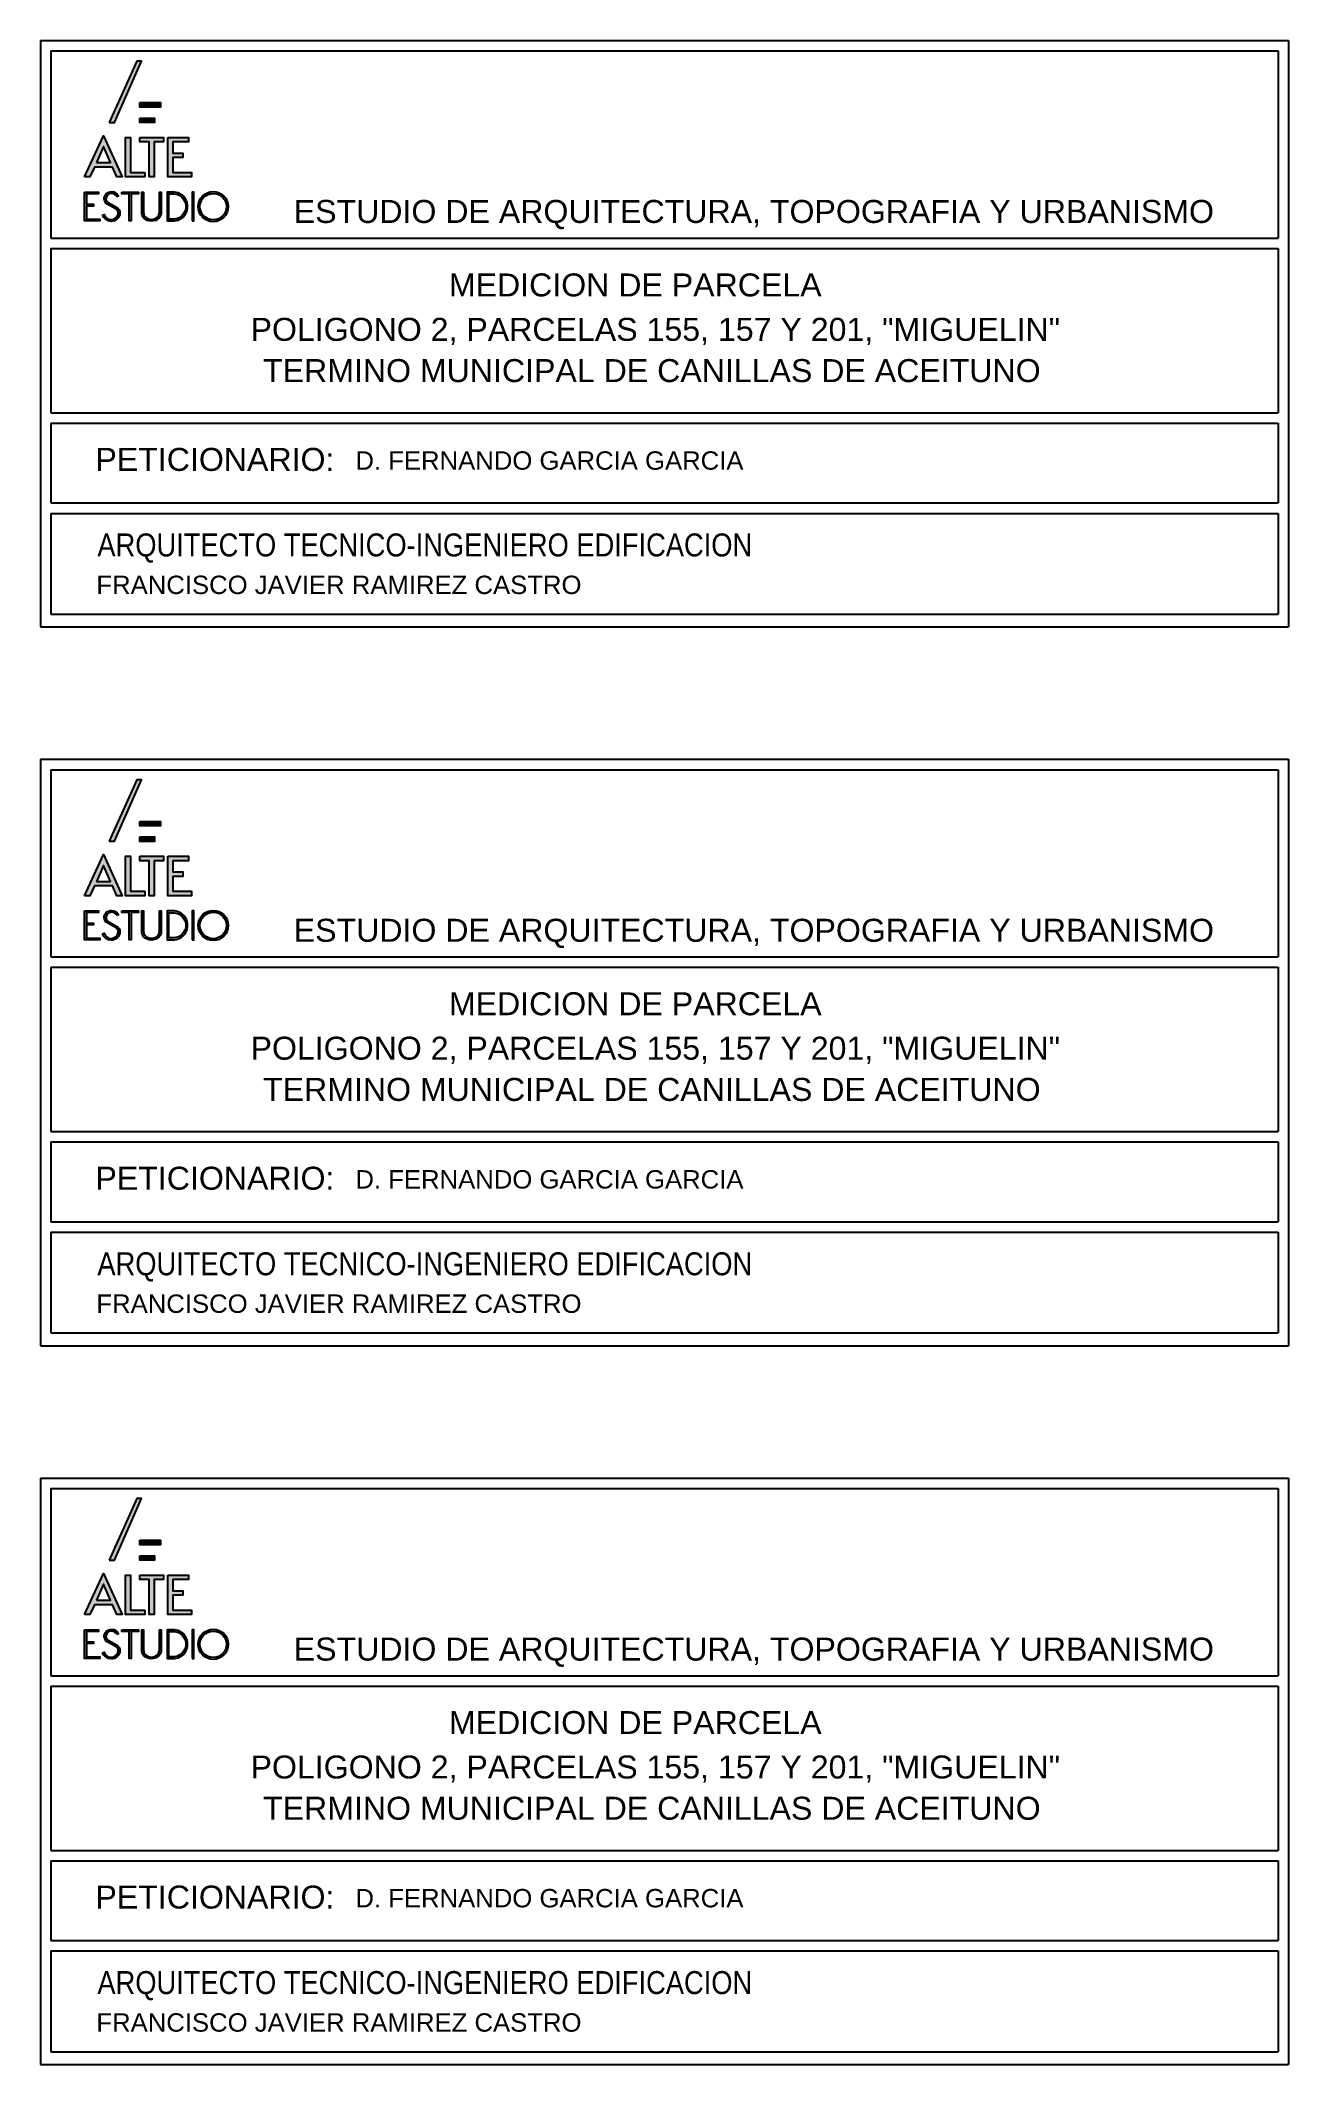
# Model space of a CAD drawing. Extents: x 298755.6 to 298850.3, y 4090019.2 to 4090069.9.
# Drawn here: x 298836.16 to 298850.28, y 4090019.21 to 4090042.12 of the extents above; entities that cross this region are included whole.
import ezdxf

# ---------------------------------------------------------------- set-up
doc = ezdxf.new("R2010")
doc.units = 0
doc.header["$MEASUREMENT"] = 0
doc.layers.add('0-AUX', color=7, linetype='Continuous')
doc.layers.add('MARCO', color=7, linetype='Continuous')
doc.styles.add('GODO0', font='arial.ttf', dxfattribs={"width": 0.85})

msp = doc.modelspace()

# ---------------------------------------------------------------- texts
at = {"layer": '0-AUX', "color": 0, "lineweight": -3, "style": 'GODO0'}
for s, height, p in [('ESTUDIO DE ARQUITECTURA, TOPOGRAFIA Y URBANISMO', 0.2600568374459786, (298839.0261307362, 4090040.052056037)), ('MEDICION DE PARCELA', 0.2600568374459786, (298840.7817122832, 4090039.22033956)), ('POLIGONO 2, PARCELAS 155, 157 Y 201, "MIGUELIN"', 0.2600568374459786, (298838.5372757035, 4090038.71738102)), ('TERMINO MUNICIPAL DE CANILLAS DE ACEITUNO', 0.2600568374459786, (298838.6785091822, 4090038.250582753)), ('PETICIONARIO:', 0.2600568374459786, (298836.7819398382, 4090037.24531074)), ('D. FERNANDO GARCIA GARCIA', 0.2080454699567829, (298839.7239813989, 4090037.258646567)), ('FRANCISCO JAVIER RAMIREZ CASTRO', 0.2080454699567829, (298836.7927120873, 4090035.851484954)), ('ESTUDIO DE ARQUITECTURA, TOPOGRAFIA Y URBANISMO', 0.2600568374459786, (298839.0261307362, 4090031.915432595)), ('MEDICION DE PARCELA', 0.2600568374459786, (298840.7817122832, 4090031.083716117)), ('POLIGONO 2, PARCELAS 155, 157 Y 201, "MIGUELIN"', 0.2600568374459786, (298838.5372757035, 4090030.580757577)), ('TERMINO MUNICIPAL DE CANILLAS DE ACEITUNO', 0.2600568374459786, (298838.6785091822, 4090030.11395931)), ('PETICIONARIO:', 0.2600568374459786, (298836.7819398382, 4090029.108687297)), ('D. FERNANDO GARCIA GARCIA', 0.2080454699567829, (298839.7239813989, 4090029.122023124)), ('FRANCISCO JAVIER RAMIREZ CASTRO', 0.2080454699567829, (298836.7927120873, 4090027.714861511)), ('ESTUDIO DE ARQUITECTURA, TOPOGRAFIA Y URBANISMO', 0.2600568374459786, (298839.0261307362, 4090023.778809152)), ('MEDICION DE PARCELA', 0.2600568374459786, (298840.7817122832, 4090022.947092673)), ('POLIGONO 2, PARCELAS 155, 157 Y 201, "MIGUELIN"', 0.2600568374459786, (298838.5372757035, 4090022.444134134)), ('TERMINO MUNICIPAL DE CANILLAS DE ACEITUNO', 0.2600568374459786, (298838.6785091822, 4090021.977335867)), ('PETICIONARIO:', 0.2600568374459786, (298836.7819398382, 4090020.972063854)), ('D. FERNANDO GARCIA GARCIA', 0.2080454699567829, (298839.7239813989, 4090020.985399682)), ('FRANCISCO JAVIER RAMIREZ CASTRO', 0.2080454699567829, (298836.7927120873, 4090019.578238068))]:
    msp.add_text(s, height=height, dxfattribs=at).set_placement(p)
at = {"layer": '0-AUX', "color": 0, "lineweight": -3, "char_height": 0.2600568374459786, "width": 7.438265140472, "attachment_point": 1, "style": 'GODO0'}
for insert in [(298836.803932868, 4090036.537088476), (298836.803932868, 4090028.400465032), (298836.803932868, 4090020.263841589)]:
    msp.add_mtext('ARQUITECTO TECNICO-INGENIERO EDIFICACION', dxfattribs=dict(at, insert=insert))

# ---------------------------------------------------------------- blocks, each defined once
blk = doc.blocks.new('LOGO')
h = blk.add_hatch(color=256)
h.dxf.hatch_style = 1
h.paths.add_polyline_path([(-45.03942999999999, -6.6722767663092), (-44.94088999999999, -6.6722767663092), (-44.42777999999999, -5.5160467663092), (-44.51603, -5.5160467663092)])
h = blk.add_hatch(color=256)
h.dxf.hatch_style = 1
h.paths.add_polyline_path([(-44.46146, -6.2985467663092), (-44.0741, -6.2985467663092), (-44.0741, -6.3832267663092), (-44.46146, -6.3832267663092)])
h = blk.add_hatch(color=256)
h.dxf.hatch_style = 1
h.paths.add_polyline_path([(-44.46146, -6.5911667663092), (-44.18864, -6.5911667663092), (-44.18864, -6.6750867663092), (-44.46146, -6.6750867663092)])
h = blk.add_hatch(color=256)
h.dxf.hatch_style = 1
h.paths.add_polyline_path([(-45.27989, -7.4277767663092), (-45.01599, -7.4277767663092), (-45.14793, -7.1274367663092)], flags=16)
h.paths.add_polyline_path([(-45.50243, -7.6985667663092), (-45.14793, -6.9245967663092), (-44.79345, -7.6985667663092), (-44.89291, -7.6985667663092), (-44.97757, -7.5124567663092), (-45.3183, -7.5124567663092), (-45.40297999999999, -7.6985667663092)])
h = blk.add_hatch(color=256)
h.dxf.hatch_style = 1
h.paths.add_polyline_path([(-44.36935, -7.6138867663092), (-44.36935, -7.6985667663092), (-44.73141, -7.6985667663092), (-44.73141, -6.9561167663092), (-44.63885, -6.9561167663092), (-44.63885, -7.6138867663092)])
h = blk.add_hatch(color=256)
h.dxf.hatch_style = 1
h.paths.add_polyline_path([(-44.46146, -6.9561067663092), (-44.01637, -6.9561067663092), (-44.01637, -7.0407867663092), (-44.19264, -7.0407867663092), (-44.19264, -7.6985667663092), (-44.28520999999999, -7.6985667663092), (-44.28520999999999, -7.0407867663092), (-44.46146, -7.0407867663092)])
h = blk.add_hatch(color=256)
h.dxf.hatch_style = 1
h.paths.add_polyline_path([(-43.93281, -6.9561067663092), (-43.54569, -6.9561067663092), (-43.54566, -7.0407867663092), (-43.84024, -7.0407867663092), (-43.84024, -7.248556766309199), (-43.65205999999999, -7.248556766309199), (-43.65205999999999, -7.3332467663092), (-43.84024, -7.3332467663092), (-43.84024, -7.6138867663092), (-43.48816999999999, -7.6138867663092), (-43.48816999999999, -7.6985667663092), (-43.93281, -7.6985667663092)])
h = blk.add_hatch(color=256)
h.dxf.hatch_style = 1
h.paths.add_polyline_path([(-45.50184999999999, -7.984256766309201), (-45.24289, -7.984256766309201), (-45.24289, -8.0166167663092), (-45.46732, -8.0166167663092), (-45.46732, -8.213706766309201), (-45.33384999999999, -8.213706766309201), (-45.33384999999999, -8.246086766309201), (-45.46732, -8.246086766309201), (-45.46732, -8.494256766309201), (-45.21313, -8.494256766309201), (-45.21313, -8.526626766309201), (-45.50184999999999, -8.526626766309201)])
h = blk.add_hatch(color=256)
h.dxf.hatch_style = 1
edge = h.paths.add_edge_path()
edge.add_arc((-44.9987190465409, -8.140416182268241), 0.1310042314869914, 30.73873251043494, 88.8787253703944)
edge.add_arc((-44.99826653560645, -8.110616773107552), 0.1012017578360898, 88.80472281484982, 181.7819542800482)
edge.add_arc((-45.01924807462458, -8.113576878153744), 0.080171495799511, 180.1335427015945, 239.59601587237)
edge.add_line((-45.0598223666768, -8.182723067948936), (-44.88929829907349, -8.275502855276441))
edge.add_arc((-44.95552978771844, -8.374851735759218), 0.1194018849989715, 0.6964393290278963, 56.310371003948774, ccw=False)
edge.add_arc((-45.00010269588006, -8.370923891920633), 0.1639846741871093, 268.6920987815534, 359.1346743309295, ccw=False)
edge.add_arc((-45.00326526777008, -8.365551993539206), 0.1693148446624335, 197.7883982949809, 269.80358974051876, ccw=False)
edge.add_line((-45.16448538521965, -8.4172781025424), (-45.13427, -8.4036067663092))
edge.add_arc((-45.00294472718135, -8.364386479117144), 0.1370567700200117, 196.6282530137535, 269.8200683264967)
edge.add_arc((-45.00010269588006, -8.370923891920633), 0.1305596992855055, 268.5637463085686, 358.9297183866593)
edge.add_arc((-44.95552978771845, -8.374851735759217), 0.085976910097369, 0.9924248472192861, 55.39325003216027)
edge.add_line((-44.9067, -8.3040867663092), (-45.07663583746004, -8.21160800938291))
edge.add_arc((-45.01925983930735, -8.113580080740709), 0.1135846818805105, 180.4372051439147, 239.6594519086819, ccw=False)
edge.add_arc((-44.99987846471591, -8.10997825639622), 0.1330378166816649, 87.46856858738488, 181.924842357073, ccw=False)
edge.add_arc((-44.99368602961721, -8.129465957914112), 0.1523960208913216, 29.974761223765597, 90.11899166664449, ccw=False)
edge.add_line((-44.86167365169121, -8.053326091498224), (-44.88611999999999, -8.073456766309201))
h = blk.add_hatch(color=256)
h.dxf.hatch_style = 1
h.paths.add_polyline_path([(-44.7998, -7.9842467663092), (-44.48472999999999, -7.9842467663092), (-44.48472999999999, -8.0166067663092), (-44.625, -8.0166067663092), (-44.625, -8.526626766309201), (-44.65952999999999, -8.526626766309201), (-44.65952999999999, -8.0166067663092), (-44.7998, -8.0166067663092)])
h = blk.add_hatch(color=256)
h.dxf.hatch_style = 1
h.paths.add_polyline_path([(-44.42717435245595, -8.322325788630963), (-44.42718, -8.37572338715967, 0.148477301721542), (-44.39049160413704, -8.470508395636234, 0.4174219215625045), (-44.09558514128206, -8.47054609578689, 0.1483610959978238), (-44.0588887709798, -8.37572338715967), (-44.05889, -8.3223367663092), (-44.05889, -7.9842467663092), (-44.09342, -7.9842467663092), (-44.09342, -8.3122667663092), (-44.09341880230626, -8.374363014758973, -0.142530496232561), (-44.1215668868944, -8.447694238616702, -0.4105644335822478), (-44.36451069057969, -8.44765658929797, -0.1426582317208028), (-44.39264985638319, -8.37436731456296), (-44.39265, -8.312299472151558), (-44.39265, -7.9842467663092), (-44.42718, -7.9842467663092)])
h = blk.add_hatch(color=256)
h.dxf.hatch_style = 1
edge = h.paths.add_edge_path(flags=16)
edge.add_line((-43.84955999999999, -8.492096766309201), (-43.91284999999999, -8.492096766309201))
edge.add_line((-43.91284999999999, -8.492096766309201), (-43.91284999999999, -8.018779203680056))
edge.add_line((-43.91284999999999, -8.018779203680056), (-43.84954467548603, -8.0187836720585))
edge.add_arc((-43.83355706030292, -8.255440737064838), 0.2371964802788125, -93.86851408347502, 93.86480393903418, ccw=False)
edge = h.paths.add_edge_path()
edge.add_spline(control_points=[(-43.84956654562115, -8.526620201780707), (-43.84956963030012, -8.526620018904962), (-43.84955690990487, -8.526626766309201), (-43.84955999999999, -8.526626766309201)], knot_values=[0, 0, 0, 0, 9.2702853583e-06, 9.2702853583e-06, 9.2702853583e-06, 9.2702853583e-06], degree=3, periodic=0)
edge.add_line((-43.84955999999999, -8.526626766309201), (-43.94738, -8.526626766309201))
edge.add_line((-43.94738, -8.526626766309201), (-43.94738, -7.9842467663092))
edge.add_line((-43.94738, -7.9842467663092), (-43.8495422382012, -7.984253672144516))
edge.add_arc((-43.83348943966371, -8.255437656950885), 0.271658693872193, -93.39281936408702, 93.3876836763302, ccw=False)
h = blk.add_hatch(color=256)
h.dxf.hatch_style = 1
h.paths.add_polyline_path([(-43.47838, -8.526626766309201), (-43.44384999999999, -8.526626766309201), (-43.44384999999999, -7.984256766309201), (-43.47838, -7.984256766309201)])
h = blk.add_hatch(color=256)
h.dxf.hatch_style = 1
h.paths.add_polyline_path([(-42.79718592993417, -8.258276766309201, 1), (-43.36395407006582, -8.258276766309201, 1)])
h.paths.add_polyline_path([(-42.83172, -8.258276766309201, 1), (-43.32942, -8.258276766309201, 1)], flags=16)
for points in [[(-45.03942999999999, -6.6722767663092), (-44.94088999999999, -6.6722767663092), (-44.42777999999999, -5.5160467663092), (-44.51603, -5.5160467663092), (-45.03942999999999, -6.6722767663092)], [(-44.46146, -6.2985467663092), (-44.0741, -6.2985467663092), (-44.0741, -6.3832267663092), (-44.46146, -6.3832267663092), (-44.46146, -6.2985467663092)], [(-44.46146, -6.5911667663092), (-44.18864, -6.5911667663092), (-44.18864, -6.6750867663092), (-44.46146, -6.6750867663092), (-44.46146, -6.5911667663092)], [(-45.50243, -7.6985667663092), (-45.14793, -6.9245967663092), (-44.79345, -7.6985667663092), (-44.89291, -7.6985667663092), (-44.97757, -7.5124567663092), (-45.3183, -7.5124567663092), (-45.40297999999999, -7.6985667663092), (-45.50243, -7.6985667663092)], [(-45.27989, -7.4277767663092), (-45.01599, -7.4277767663092), (-45.14793, -7.1274367663092), (-45.27989, -7.4277767663092)], [(-44.36935, -7.6138867663092), (-44.36935, -7.6985667663092), (-44.73141, -7.6985667663092), (-44.73141, -6.9561167663092), (-44.63885, -6.9561167663092), (-44.63885, -7.6138867663092), (-44.36935, -7.6138867663092)], [(-44.46146, -6.9561067663092), (-44.01637, -6.9561067663092), (-44.01637, -7.0407867663092), (-44.19264, -7.0407867663092), (-44.19264, -7.6985667663092), (-44.28520999999999, -7.6985667663092), (-44.28520999999999, -7.0407867663092), (-44.46146, -7.0407867663092), (-44.46146, -6.9561067663092)], [(-43.93281, -6.9561067663092), (-43.54569, -6.9561067663092), (-43.54566, -7.0407867663092), (-43.84024, -7.0407867663092), (-43.84024, -7.248556766309199), (-43.65205999999999, -7.248556766309199), (-43.65205999999999, -7.3332467663092), (-43.84024, -7.3332467663092), (-43.84024, -7.6138867663092), (-43.48816999999999, -7.6138867663092), (-43.48816999999999, -7.6985667663092), (-43.93281, -7.6985667663092), (-43.93281, -6.9561067663092)], [(-45.50184999999999, -7.984256766309201), (-45.24289, -7.984256766309201), (-45.24289, -8.0166167663092), (-45.46732, -8.0166167663092), (-45.46732, -8.213706766309201), (-45.33384999999999, -8.213706766309201), (-45.33384999999999, -8.246086766309201), (-45.46732, -8.246086766309201), (-45.46732, -8.494256766309201), (-45.21313, -8.494256766309201), (-45.21313, -8.526626766309201), (-45.50184999999999, -8.526626766309201), (-45.50184999999999, -7.984256766309201)], [(-44.7998, -7.9842467663092), (-44.48472999999999, -7.9842467663092), (-44.48472999999999, -8.0166067663092), (-44.625, -8.0166067663092), (-44.625, -8.526626766309201), (-44.65952999999999, -8.526626766309201), (-44.65952999999999, -8.0166067663092), (-44.7998, -8.0166067663092), (-44.7998, -7.9842467663092)]]:
    blk.add_lwpolyline(points)
for points in [[(-44.88611999999999, -8.073456766309201, 0.2592693759355425), (-44.99615546600479, -8.00943703613294, 0.4295162266166317), (-45.09941935266072, -8.113763738486867, 0.2654369710036315), (-45.0598223666768, -8.182723067948936), (-44.88929829907349, -8.275502855276441, -0.2475394929181086), (-44.83613672329965, -8.373400422561218, -0.4164778008578453), (-45.00384567888806, -8.534865843374352, -0.3249929809103076), (-45.16448538521965, -8.4172781025424), (-45.13427, -8.4036067663092, 0.3306787620724106), (-45.00337513957245, -8.501442573303038, 0.4160856335645157), (-44.86956577468858, -8.373362597185775, 0.2419292722470643), (-44.9067, -8.3040867663092), (-45.07663583746004, -8.21160800938291, -0.2643152454772435), (-45.13284121434984, -8.114446799470901, -0.4371816964471675), (-44.99400252489198, -7.977070265671026, -0.2686238137392021), (-44.86167365169121, -8.053326091498224)], [(-43.84955999999999, -8.492096766309201), (-43.91284999999999, -8.492096766309201), (-43.91284999999999, -8.018779203680056), (-43.84954467548603, -8.0187836720585, -1.069870074038036)]]:
    blk.add_lwpolyline(points, format="xyb", close=True)
for points in [[(-44.09342, -8.3122667663092), (-44.09342, -7.9842467663092), (-44.05889, -7.9842467663092), (-44.05889, -8.3223367663092), (-44.0588887709798, -8.37572338715967, -0.1483610959978235), (-44.09558514128206, -8.47054609578689, -0.4174219215625038), (-44.39049160413704, -8.470508395636234, -0.1484773017215432), (-44.42718, -8.37572338715967), (-44.42717435245595, -8.322325788630963), (-44.42718, -7.9842467663092), (-44.39265, -7.9842467663092), (-44.39265, -8.312299472151558), (-44.39264985638319, -8.37436731456296, 0.1426582317208024), (-44.36451069057969, -8.44765658929797, 0.4105644335822481), (-44.1215668868944, -8.447694238616702, 0.1425304962325616), (-44.09341880230626, -8.374363014758973), (-44.09341943691237, -8.31230420167536)], [(-43.84956654562115, -8.526620201780707, 1.060993369335779), (-43.8495422382012, -7.984253672144516), (-43.94738, -7.9842467663092), (-43.94738, -8.526626766309201), (-43.84955999999999, -8.526626766309201)]]:
    blk.add_lwpolyline(points, format="xyb")
blk.add_lwpolyline([(-43.47838, -8.526626766309201), (-43.44384999999999, -8.526626766309201), (-43.44384999999999, -7.984256766309201), (-43.47838, -7.984256766309201)], close=True)
for radius in [0.2833840700658249, 0.2488500000000002]:
    blk.add_circle((-43.08057, -8.258276766309201), radius)
blk.add_open_spline([(-43.84956654562115, -8.526620201780707), (-43.84956963030012, -8.526620018904962), (-43.84955690990487, -8.526626766309201), (-43.84955999999999, -8.526626766309201)], degree=3)

# ---------------------------------------------------------------- linework, layer by layer
for p, q in [((298836.1600618783, 4090042.11734683), (298850.2838327452, 4090042.11734683)), ((298836.1600618783, 4090042.11734683), (298836.1600618783, 4090035.479722414)), ((298850.2838327452, 4090042.11734683), (298850.2838327452, 4090035.479722414)), ((298836.1600618783, 4090035.479722414), (298850.2838327452, 4090035.479722414)), ((298836.1600618783, 4090033.980723386), (298850.2838327452, 4090033.980723386)), ((298836.1600618783, 4090033.980723386), (298836.1600618783, 4090027.343098971)), ((298850.2838327452, 4090033.980723386), (298850.2838327452, 4090027.343098971)), ((298836.1600618783, 4090027.343098971), (298850.2838327452, 4090027.343098971)), ((298836.1600618783, 4090025.844099943), (298850.2838327452, 4090025.844099943)), ((298836.1600618783, 4090025.844099943), (298836.1600618783, 4090019.206475528)), ((298850.2838327452, 4090025.844099943), (298850.2838327452, 4090019.206475528)), ((298836.1600618783, 4090019.206475528), (298850.2838327452, 4090019.206475528))]:
    msp.add_line(p, q)
at = {"color": 5}
for p, q in [((298836.2777599689, 4090041.99964874), (298850.1661346548, 4090041.99964874)), ((298836.2777599689, 4090041.99964874), (298836.2777599689, 4090039.881083109)), ((298850.1661346548, 4090041.99964874), (298850.1661346548, 4090039.881083109)), ((298836.2777599689, 4090039.881083109), (298850.1661346548, 4090039.881083109)), ((298836.2777599689, 4090039.763385018), (298850.1661346548, 4090039.763385018)), ((298836.2777599689, 4090039.763385018), (298836.2777599689, 4090037.903845711)), ((298850.1661346548, 4090039.763385018), (298850.1661346548, 4090037.903845711)), ((298836.2777599689, 4090037.903845711), (298850.1661346548, 4090037.903845711)), ((298836.2777599689, 4090037.786147621), (298850.1661346548, 4090037.786147621)), ((298836.2777599689, 4090037.786147621), (298836.2777599689, 4090036.882634333)), ((298850.1661346548, 4090037.786147621), (298850.1661346548, 4090036.882634333)), ((298836.2777599689, 4090036.882634333), (298850.1661346548, 4090036.882634333)), ((298836.2777599689, 4090036.764936242), (298850.1661346548, 4090036.764936242)), ((298836.2777599689, 4090036.764936242), (298836.2777599689, 4090035.624906778)), ((298850.1661346548, 4090036.764936242), (298850.1661346548, 4090035.624906778)), ((298836.2777599689, 4090035.624906778), (298850.1661346548, 4090035.624906778)), ((298836.2777599689, 4090033.863025296), (298850.1661346548, 4090033.863025296)), ((298836.2777599689, 4090033.863025296), (298836.2777599689, 4090031.744459666)), ((298850.1661346548, 4090033.863025296), (298850.1661346548, 4090031.744459666)), ((298836.2777599689, 4090031.744459666), (298850.1661346548, 4090031.744459666)), ((298836.2777599689, 4090031.626761575), (298850.1661346548, 4090031.626761575)), ((298836.2777599689, 4090031.626761575), (298836.2777599689, 4090029.767222269)), ((298850.1661346548, 4090031.626761575), (298850.1661346548, 4090029.767222269)), ((298836.2777599689, 4090029.767222269), (298850.1661346548, 4090029.767222269)), ((298836.2777599689, 4090029.649524179), (298850.1661346548, 4090029.649524179)), ((298836.2777599689, 4090029.649524179), (298836.2777599689, 4090028.746010889)), ((298850.1661346548, 4090029.649524179), (298850.1661346548, 4090028.746010889)), ((298836.2777599689, 4090028.746010889), (298850.1661346548, 4090028.746010889)), ((298836.2777599689, 4090028.628312799), (298850.1661346548, 4090028.628312799)), ((298836.2777599689, 4090028.628312799), (298836.2777599689, 4090027.488283334)), ((298850.1661346548, 4090028.628312799), (298850.1661346548, 4090027.488283334)), ((298836.2777599689, 4090027.488283334), (298850.1661346548, 4090027.488283334)), ((298836.2777599689, 4090025.726401853), (298850.1661346548, 4090025.726401853)), ((298836.2777599689, 4090025.726401853), (298836.2777599689, 4090023.607836224)), ((298850.1661346548, 4090025.726401853), (298850.1661346548, 4090023.607836224)), ((298836.2777599689, 4090023.607836224), (298850.1661346548, 4090023.607836224)), ((298836.2777599689, 4090023.490138132), (298850.1661346548, 4090023.490138132)), ((298836.2777599689, 4090023.490138132), (298836.2777599689, 4090021.630598825)), ((298850.1661346548, 4090023.490138132), (298850.1661346548, 4090021.630598825)), ((298836.2777599689, 4090021.630598825), (298850.1661346548, 4090021.630598825)), ((298836.2777599689, 4090021.512900736), (298850.1661346548, 4090021.512900736)), ((298836.2777599689, 4090021.512900736), (298836.2777599689, 4090020.609387447)), ((298850.1661346548, 4090021.512900736), (298850.1661346548, 4090020.609387447)), ((298836.2777599689, 4090020.609387447), (298850.1661346548, 4090020.609387447)), ((298836.2777599689, 4090020.491689356), (298850.1661346548, 4090020.491689356)), ((298836.2777599689, 4090020.491689356), (298836.2777599689, 4090019.351659892)), ((298850.1661346548, 4090020.491689356), (298850.1661346548, 4090019.351659892)), ((298836.2777599689, 4090019.351659892), (298850.1661346548, 4090019.351659892))]:
    msp.add_line(p, q, dxfattribs=at)

# ---------------------------------------------------------------- block references
at = {"layer": 'MARCO', "color": 253, "xscale": 0.6011385410059346, "yscale": 0.6011385410059346, "zscale": 0.6011385410059346}
for p in [(298864.0120410036, 4090045.200734945), (298864.0120410036, 4090037.064111502), (298864.0120410036, 4090028.927488059)]:
    msp.add_blockref('LOGO', p, dxfattribs=at)

msp.set_redraw_order([(e.dxf.handle, doc.entitydb.next_handle()) for e in msp.query("TEXT MTEXT ATTDEF DIMENSION ARC_DIMENSION")])  # texts and dimensions are drawn at this point

doc.saveas('drawing.dxf')
